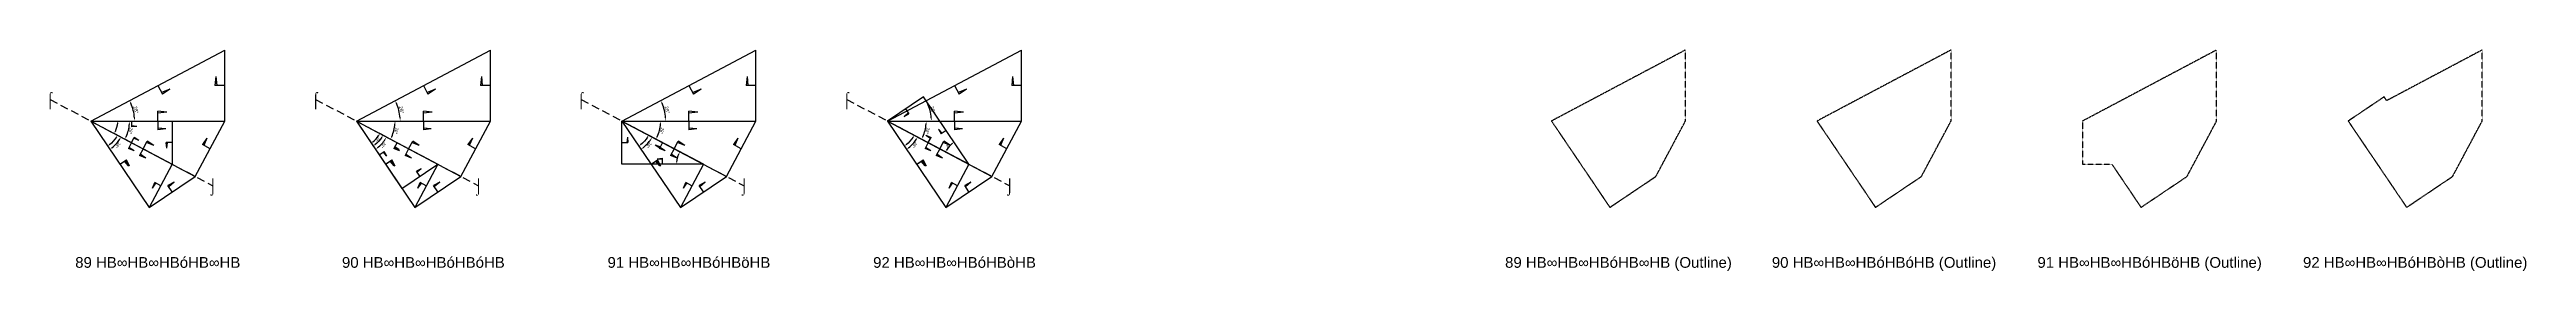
# Model space of a CAD drawing. Header units: millimetres. Extents: x -201764 to 671342, y -3335564 to 24518.
# Drawn here: x 156020 to 433298, y -951657 to -926841 of the extents above; entities that cross this region are included whole.
import ezdxf
from ezdxf.enums import TextEntityAlignment as Align

# ---------------------------------------------------------------- set-up
doc = ezdxf.new("R2010")
doc.units = ezdxf.units.MM
doc.header["$PDMODE"] = 35
doc.linetypes.add('DASHED', pattern=[19.05, 12.7, -6.35])
for name, color, linetype in [('BASE', 170, 'Continuous'), ('HYPOTENUSE', 20, 'Continuous'), ('PERPENDICULAR', 90, 'Continuous')]:
    doc.layers.add(name, color=color, linetype=linetype)
doc.styles.add('Arial', font='arial_0.ttf')
doc.dimstyles.new('ISO-25', dxfattribs={"dimtxt": 250, "dimasz": 100, "dimexe": 1.25, "dimexo": 0.625, "dimgap": 100, "dimtad": 1, "dimdec": 0, "dimtxsty": 'Arial', "dimcen": 2.5, "dimadec": 0, "dimazin": 0, "dimtfac": 1, "dimtdec": 0, "dimtmove": 0, "dimatfit": 3, "dimfxl": 1, "dimarcsym": 0})

# ---------------------------------------------------------------- blocks, each defined once
blk = doc.blocks.new('*D49')
at = {"color": 0, "lineweight": -2, "ltscale": 100, "transparency": 16777216}
blk.add_arc((0, 0), 4906, 4.08845, 23.91155, dxfattribs=at)
at = {"color": 0, "ltscale": 100, "transparency": 16777216}
for points in [[(4432, 1963), (4537, 2014), (4332, 2303)], [(4952, 352), (4835, 348), (4906, 0)]]:
    blk.add_solid(points, dxfattribs=at)
at = {"layer": 'Defpoints', "color": 0, "ltscale": 100, "transparency": 16777216}
for p in [(15000, 7976), (0, 0), (0, 0), (4841, 796), (15000, 0)]:
    blk.add_point(p, dxfattribs=at)
at = {"color": 0, "ltscale": 100, "transparency": 16777216, "insert": (5055, 1260), "char_height": 400, "attachment_point": 5, "rotation": 284, "style": 'Arial'}
blk.add_mtext('28°', dxfattribs=at)
blk = doc.blocks.new('SanjoyNathGeometrifyingTrigonometryFundamentalLockedSet')
at = {"color": 242, "linetype": 'DASHED', "ltscale": 100, "true_color": 0xcd2027}
for p, q in [((7500, 3987.8), (8016.4, 3016.6)), ((8852.4, 3574.3), (7922.5, 3193.2)), ((8852.4, 3574.3), (8016.4, 3016.6))]:
    blk.add_line(p, q, dxfattribs=at)
at = {"color": 114, "linetype": 'DASHED', "ltscale": 100, "true_color": 0x139b48}
for p, q in [((14000, 4987.8), (13900, 3987.8)), ((15000, 3987.8), (13900, 3987.8)), ((14000, 4987.8), (14100, 3987.8))]:
    blk.add_line(p, q, dxfattribs=at)
at = {"color": 159, "linetype": 'DASHED', "ltscale": 100, "true_color": 0x22346e}
for p, q in [((7500, 0), (7500, 1100)), ((8500, 1000), (7500, 1100)), ((8500, 1000), (7500, 900))]:
    blk.add_line(p, q, dxfattribs=at)
at = {"layer": 'BASE'}
blk.add_line((0, 0), (15000, 0), dxfattribs=at)
at = {"layer": 'HYPOTENUSE'}
blk.add_line((0, 0), (15000, 7975.6), dxfattribs=at)
at = {"layer": 'PERPENDICULAR'}
blk.add_line((15000, 0), (15000, 7975.6), dxfattribs=at)
at = {"color": 4, "ltscale": 100}
dim = blk.add_angular_dim_2l(base=(4841, 795.6), line1=((0, 0), (15000, 0)), line2=((0, 0), (15000, 7975.6)), dimstyle='ISO-25', override={"dimtxt": 400, "dimasz": 350, "dimgap": 100}, dxfattribs=at)
dim.commit()
dim.dimension.update_dxf_attribs({"geometry": '*D49', "text_midpoint": (5055.4, 1260.5)})

msp = doc.modelspace()

# ---------------------------------------------------------------- linework, layer by layer
at = {"linetype": 'DASHED', "ltscale": 70}
for p, q in [((156079, -932393), (174313, -942088)), ((185809, -932393), (204042, -942088)), ((215539, -932393), (233772, -942088)), ((245269, -932393), (263502, -942088))]:
    msp.add_line(p, q, dxfattribs=at)
at = {"linetype": 'DASHED'}
for points in [[(330692, -944511), (335846, -941034), (339152, -934817), (339152, -926841), (324152, -934817)], [(353882, -934817), (360422, -944511), (365576, -941034), (368882, -934817), (368882, -926841)], [(383612, -939664), (386882, -939664), (390152, -944511), (395306, -941034), (398612, -934817), (398612, -926841), (383612, -934817)], [(413342, -934817), (419882, -944511), (425036, -941034), (428342, -934817), (428342, -926841), (417646, -932528), (417361, -932106)]]:
    msp.add_lwpolyline(points, close=True, dxfattribs=at)

# ---------------------------------------------------------------- block references
for p in [(160638, -934817), (190368, -934817), (220098, -934817), (249828, -934817)]:
    msp.add_blockref('SanjoyNathGeometrifyingTrigonometryFundamentalLockedSet', p, dxfattribs=at)
at = {"linetype": 'DASHED', "ltscale": 100}
for p, xscale, yscale, zscale, rotation in [((160638, -934817), 0.882947592858927, 0.882947592858927, 0.882947592858927, 331.9999999999999), ((190368, -934817), 0.882947592858927, 0.882947592858927, 0.882947592858927, 331.9999999999999), ((220098, -934817), 0.882947592858927, 0.882947592858927, 0.882947592858927, 331.9999999999999), ((249828, -934817), 0.882947592858927, 0.882947592858927, 0.882947592858927, 331.9999999999999), ((160638, -934817), 0.779596451735373, 0.779596451735373, 0.779596451735373, 303.9999999999999), ((190368, -934817), 0.779596451735373, 0.779596451735373, 0.779596451735373, 303.9999999999999), ((220098, -934817), 0.779596451735373, 0.779596451735373, 0.779596451735373, 303.9999999999999), ((249828, -934817), 0.779596451735373, 0.779596451735373, 0.779596451735373, 303.9999999999999), ((190368, -934817), 0.607770627558386, 0.607770627558386, 0.607770627558386, 304), ((258944, -939664), 0.607770627558386, 0.607770627558386, 0.607770627558386, 124), ((160638, -934817), -0.6883428104611102, 0.6883428104611101, 0.6883428104611101, 151.9999999999999), ((160638, -934817), -0.607770627558385, 0.6077706275583851, 0.607770627558385, 180), ((190368, -934817), -0.6883428104611102, 0.6883428104611101, 0.6883428104611101, 151.9999999999999), ((220098, -934817), -0.6883428104611102, 0.6883428104611101, 0.6883428104611101, 151.9999999999999), ((249828, -934817), -0.6883428104611102, 0.6883428104611101, 0.6883428104611101, 151.9999999999999)]:
    msp.add_blockref('SanjoyNathGeometrifyingTrigonometryFundamentalLockedSet', p, dxfattribs=dict(at, xscale=xscale, yscale=yscale, zscale=zscale, rotation=rotation))
at = {"linetype": 'DASHED', "ltscale": 100, "xscale": -0.607770627558386, "yscale": 0.6077706275583861, "zscale": 0.607770627558386}
msp.add_blockref('SanjoyNathGeometrifyingTrigonometryFundamentalLockedSet', (229214, -939664), dxfattribs=at)

# ---------------------------------------------------------------- texts
at = {"linetype": 'DASHED', "ltscale": 100, "style": 'Arial'}
for s, p in [('⌠', (156079, -932393)), ('⌠', (185809, -932393)), ('⌠', (215539, -932393)), ('⌠', (245269, -932393)), ('⌡', (174313, -942088)), ('⌡', (204042, -942088)), ('⌡', (233772, -942088)), ('⌡', (263502, -942088)), ('89 HB∞HB∞HBóHB∞HB', (168138, -950696)), ('90 HB∞HB∞HBóHBóHB', (197868, -950696)), ('91 HB∞HB∞HBóHBöHB', (227598, -950696)), ('92 HB∞HB∞HBóHBòHB', (257328, -950696)), ('89 HB∞HB∞HBóHB∞HB (Outline)', (331652, -950696)), ('90 HB∞HB∞HBóHBóHB (Outline)', (361382, -950696)), ('91 HB∞HB∞HBóHBöHB (Outline)', (391112, -950696)), ('92 HB∞HB∞HBóHBòHB (Outline)', (420842, -950696))]:
    msp.add_text(s, height=1200, dxfattribs=at).set_placement(p, align=Align.MIDDLE_CENTER)

doc.saveas('drawing.dxf')
